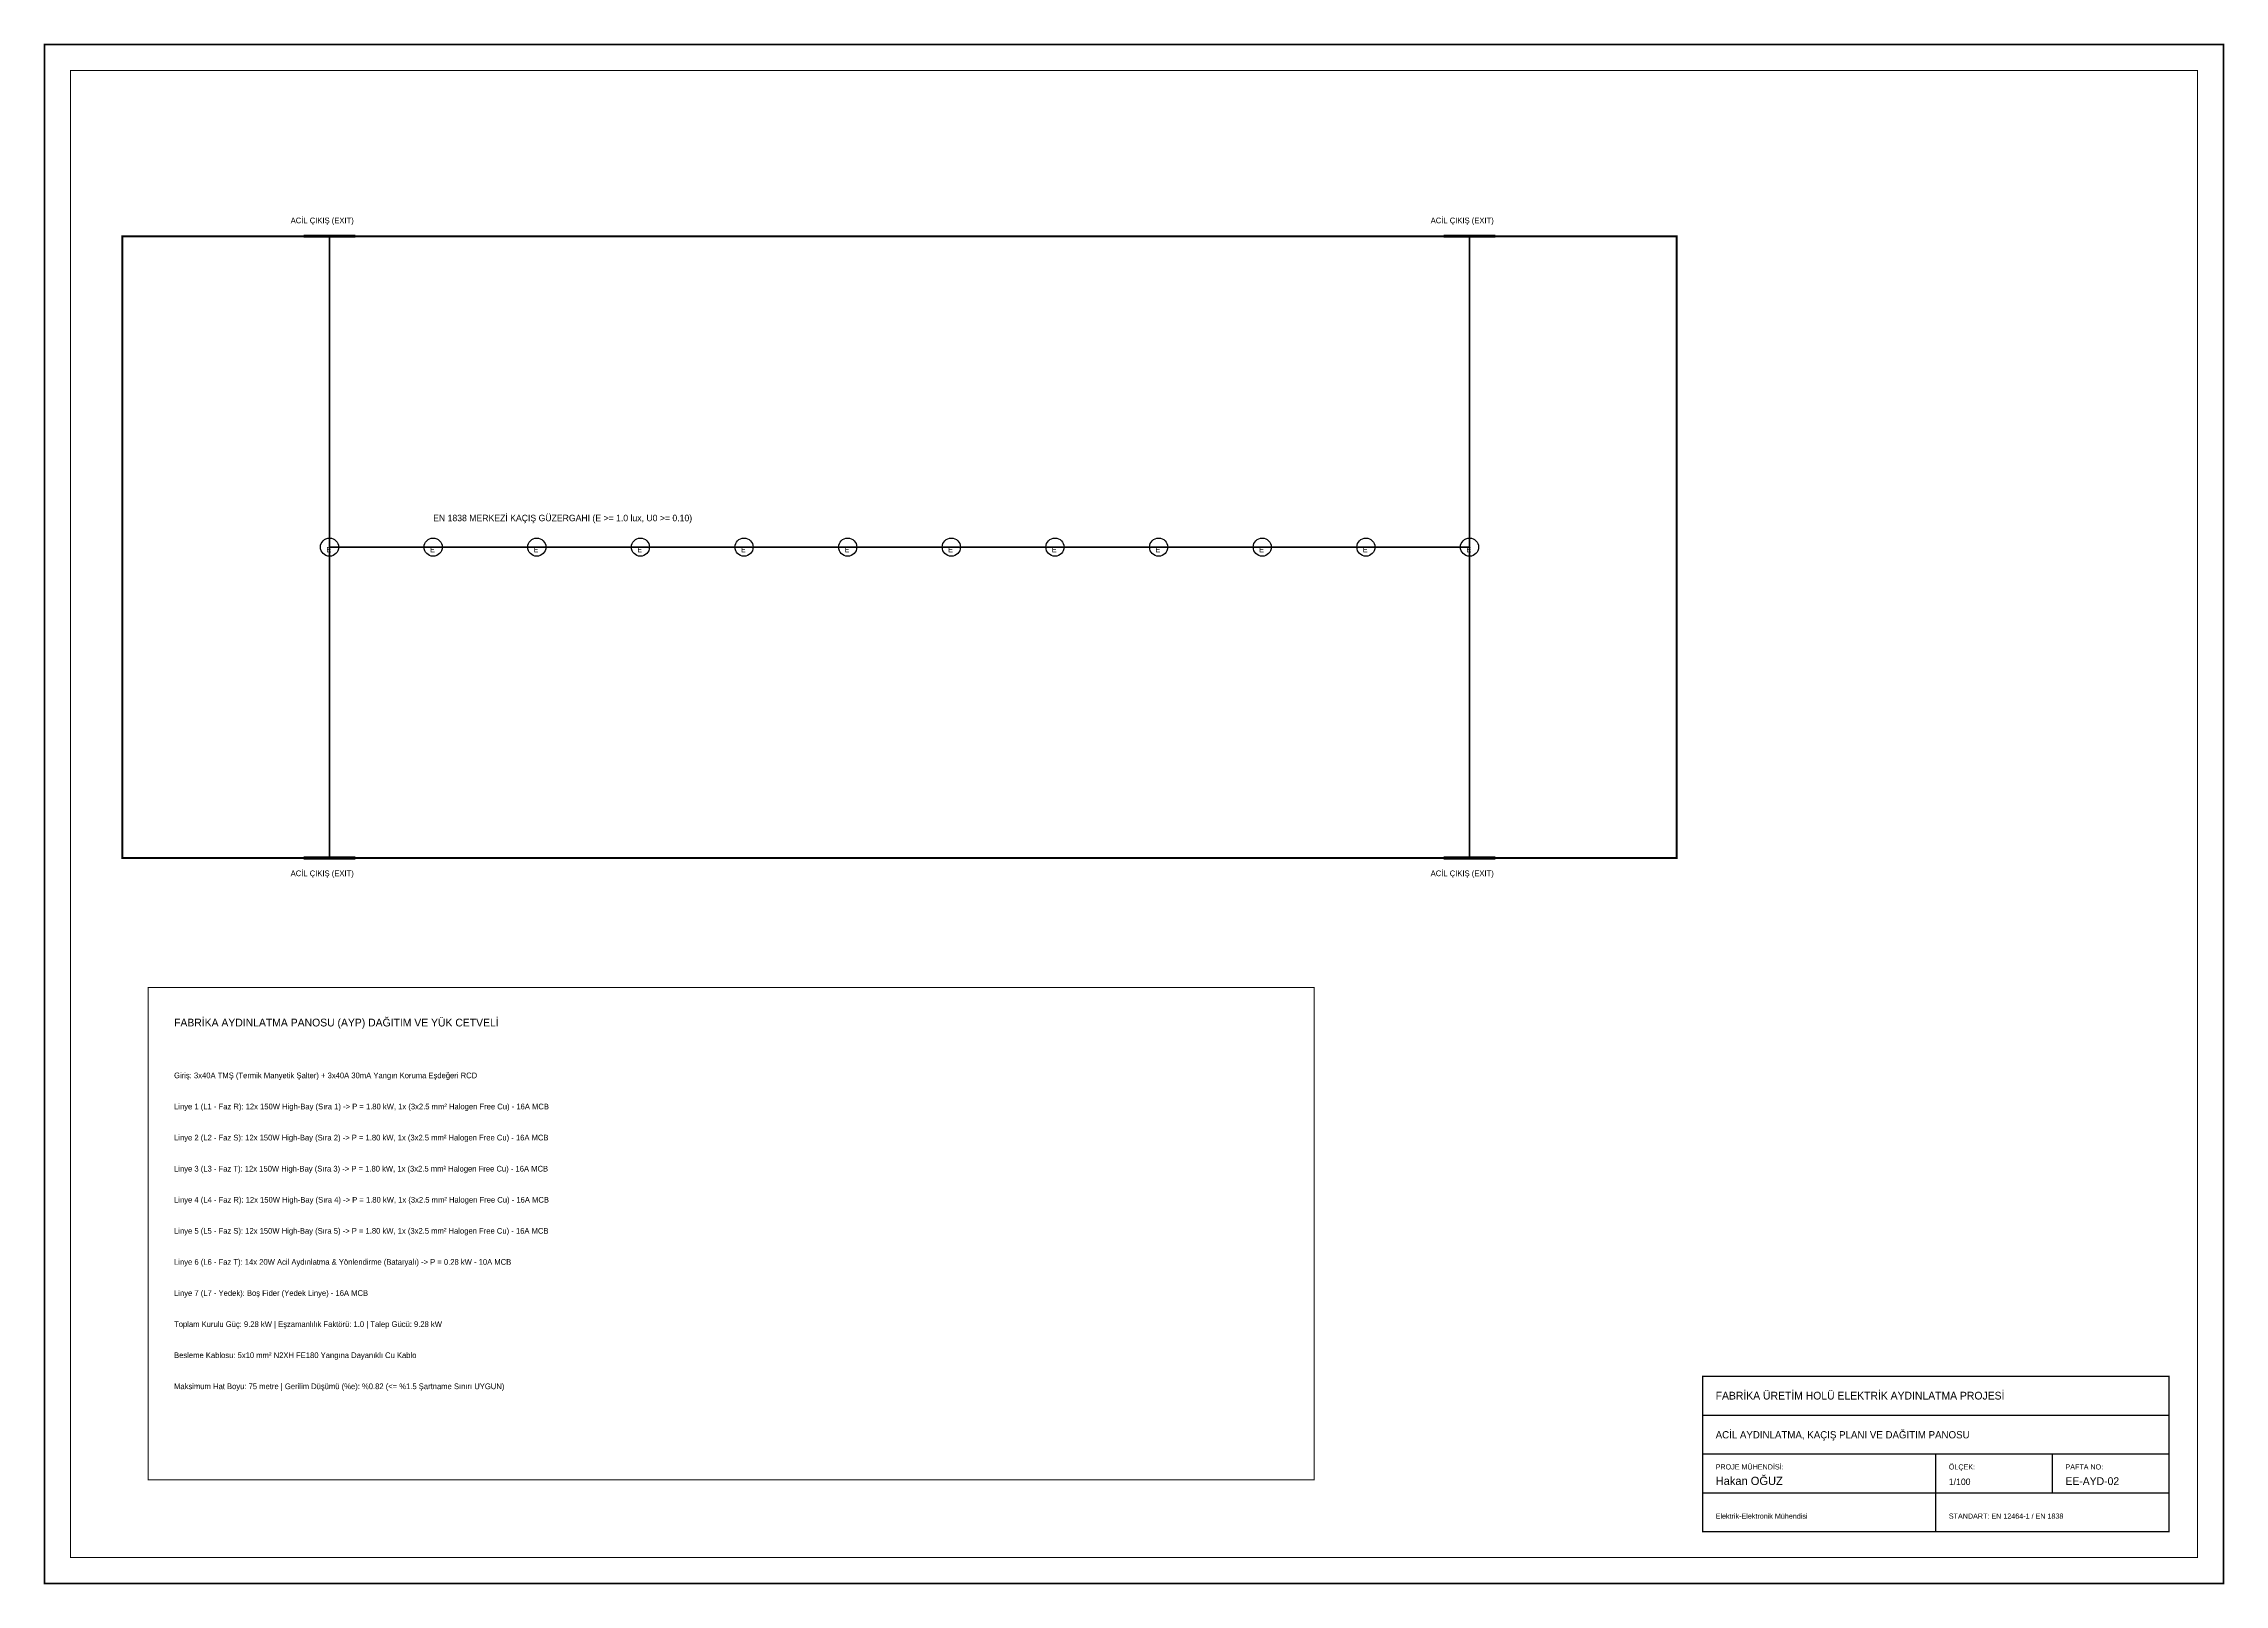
# Model space of a CAD drawing. Header units: metres. Extents: x 0 to 841, y 0 to 594.
import ezdxf

# ---------------------------------------------------------------- set-up
doc = ezdxf.new("R2010")
doc.units = ezdxf.units.M
doc.linetypes.add('DASHED', pattern=[1.524, 1.27, -0.254])
for name, color, linetype in [('ACIL_GUZERGAH', 3, 'DASHED'), ('ANTET', 4, 'Continuous'), ('ARMATUR_ACIL', 1, 'Continuous'), ('CERCEVE', 7, 'Continuous'), ('DUVAR', 7, 'Continuous'), ('YAZI', 7, 'Continuous')]:
    doc.layers.add(name, color=color, linetype=linetype)

msp = doc.modelspace()

# ---------------------------------------------------------------- linework, layer by layer
at = {"layer": 'ACIL_GUZERGAH'}
for points, const_width in [([(100, 520), (120, 520)], 1.2), ([(110, 280), (110, 520)], 0.6), ([(540, 520), (560, 520)], 1.2), ([(550, 280), (550, 520)], 0.6), ([(110, 400), (550, 400)], 0.6), ([(100, 280), (120, 280)], 1.2), ([(540, 280), (560, 280)], 1.2)]:
    msp.add_lwpolyline(points, dxfattribs=dict(at, const_width=const_width))
at = {"layer": 'ANTET'}
for points, const_width in [([(40, 40), (490, 40), (490, 230), (40, 230), (40, 40)], 0.4), ([(640, 20), (820, 20), (820, 80), (640, 80), (640, 20)], 0.5)]:
    msp.add_lwpolyline(points, dxfattribs=dict(at, const_width=const_width))
for points in [[(640, 65), (820, 65)], [(640, 50), (820, 50)], [(730, 35), (730, 50)], [(775, 35), (775, 50)], [(640, 35), (820, 35)], [(730, 20), (730, 35)]]:
    msp.add_lwpolyline(points, dxfattribs=at)
at = {"layer": 'ARMATUR_ACIL'}
for centre in [(110, 400), (150, 400), (190, 400), (230, 400), (270, 400), (310, 400), (350, 400), (390, 400), (430, 400), (470, 400), (510, 400), (550, 400)]:
    msp.add_circle(centre, 3.5, dxfattribs=at)
at = {"layer": 'CERCEVE'}
for points, const_width in [([(0, 0), (841, 0), (841, 594), (0, 594), (0, 0)], 0.7), ([(10, 10), (831, 10), (831, 584), (10, 584), (10, 10)], 0.35)]:
    msp.add_lwpolyline(points, dxfattribs=dict(at, const_width=const_width))
at = {"layer": 'DUVAR', "const_width": 0.8}
msp.add_lwpolyline([(30, 280), (630, 280), (630, 520), (30, 520), (30, 280)], dxfattribs=at)

# ---------------------------------------------------------------- texts
at = {"layer": 'ACIL_GUZERGAH'}
msp.add_text('EN 1838 MERKEZİ KAÇIŞ GÜZERGAHI (E >= 1.0 lux, U0 >= 0.10)', height=2.5, dxfattribs=at).set_placement((150, 410))
at = {"layer": 'ANTET'}
for s, height, p in [('FABRİKA AYDINLATMA PANOSU (AYP) DAĞITIM VE YÜK CETVELİ', 3, (50, 215)), ('FABRİKA ÜRETİM HOLÜ ELEKTRİK AYDINLATMA PROJESİ', 3, (645, 71)), ('ACİL AYDINLATMA, KAÇIŞ PLANI VE DAĞITIM PANOSU', 2.8, (645, 56)), ('PROJE MÜHENDİSİ:', 2, (645, 44)), ('ÖLÇEK:', 2, (735, 44)), ('PAFTA NO:', 2, (780, 44)), ('Hakan OĞUZ', 3.2, (645, 38)), ('1/100', 2.5, (735, 38)), ('EE-AYD-02', 3, (780, 38)), ('Elektrik-Elektronik Mühendisi', 2, (645, 25)), ('STANDART: EN 12464-1 / EN 1838', 2, (735, 25))]:
    msp.add_text(s, height=height, dxfattribs=at).set_placement(p)
at = {"layer": 'ARMATUR_ACIL'}
for s, height, p in [('ACİL ÇIKIŞ (EXIT)', 2.2, (95, 525)), ('ACİL ÇIKIŞ (EXIT)', 2.2, (535, 525)), ('E', 2, (108.8, 398)), ('E', 2, (148.8, 398)), ('E', 2, (188.8, 398)), ('E', 2, (228.8, 398)), ('E', 2, (268.8, 398)), ('E', 2, (308.8, 398)), ('E', 2, (348.8, 398)), ('E', 2, (388.8, 398)), ('E', 2, (428.8, 398)), ('E', 2, (468.8, 398)), ('E', 2, (508.8, 398)), ('E', 2, (548.8, 398)), ('ACİL ÇIKIŞ (EXIT)', 2.2, (95, 273)), ('ACİL ÇIKIŞ (EXIT)', 2.2, (535, 273))]:
    msp.add_text(s, height=height, dxfattribs=at).set_placement(p)
at = {"layer": 'YAZI'}
for s, p in [('Giriş: 3x40A TMŞ (Termik Manyetik Şalter) + 3x40A 30mA Yangın Koruma Eşdeğeri RCD', (50, 195)), ('Linye 1 (L1 - Faz R): 12x 150W High-Bay (Sıra 1) -> P = 1.80 kW, 1x (3x2.5 mm² Halogen Free Cu) - 16A MCB', (50, 183)), ('Linye 2 (L2 - Faz S): 12x 150W High-Bay (Sıra 2) -> P = 1.80 kW, 1x (3x2.5 mm² Halogen Free Cu) - 16A MCB', (50, 171)), ('Linye 3 (L3 - Faz T): 12x 150W High-Bay (Sıra 3) -> P = 1.80 kW, 1x (3x2.5 mm² Halogen Free Cu) - 16A MCB', (50, 159)), ('Linye 4 (L4 - Faz R): 12x 150W High-Bay (Sıra 4) -> P = 1.80 kW, 1x (3x2.5 mm² Halogen Free Cu) - 16A MCB', (50, 147)), ('Linye 5 (L5 - Faz S): 12x 150W High-Bay (Sıra 5) -> P = 1.80 kW, 1x (3x2.5 mm² Halogen Free Cu) - 16A MCB', (50, 135)), ('Linye 6 (L6 - Faz T): 14x 20W Acil Aydınlatma & Yönlendirme (Bataryalı) -> P = 0.28 kW - 10A MCB', (50, 123)), ('Linye 7 (L7 - Yedek): Boş Fider (Yedek Linye) - 16A MCB', (50, 111)), ('Toplam Kurulu Güç: 9.28 kW | Eşzamanlılık Faktörü: 1.0 | Talep Gücü: 9.28 kW', (50, 99)), ('Besleme Kablosu: 5x10 mm² N2XH FE180 Yangına Dayanıklı Cu Kablo', (50, 87)), ('Maksimum Hat Boyu: 75 metre | Gerilim Düşümü (%e): %0.82 (<= %1.5 Şartname Sınırı UYGUN)', (50, 75))]:
    msp.add_text(s, height=2.2, dxfattribs=at).set_placement(p)

doc.saveas('drawing.dxf')
